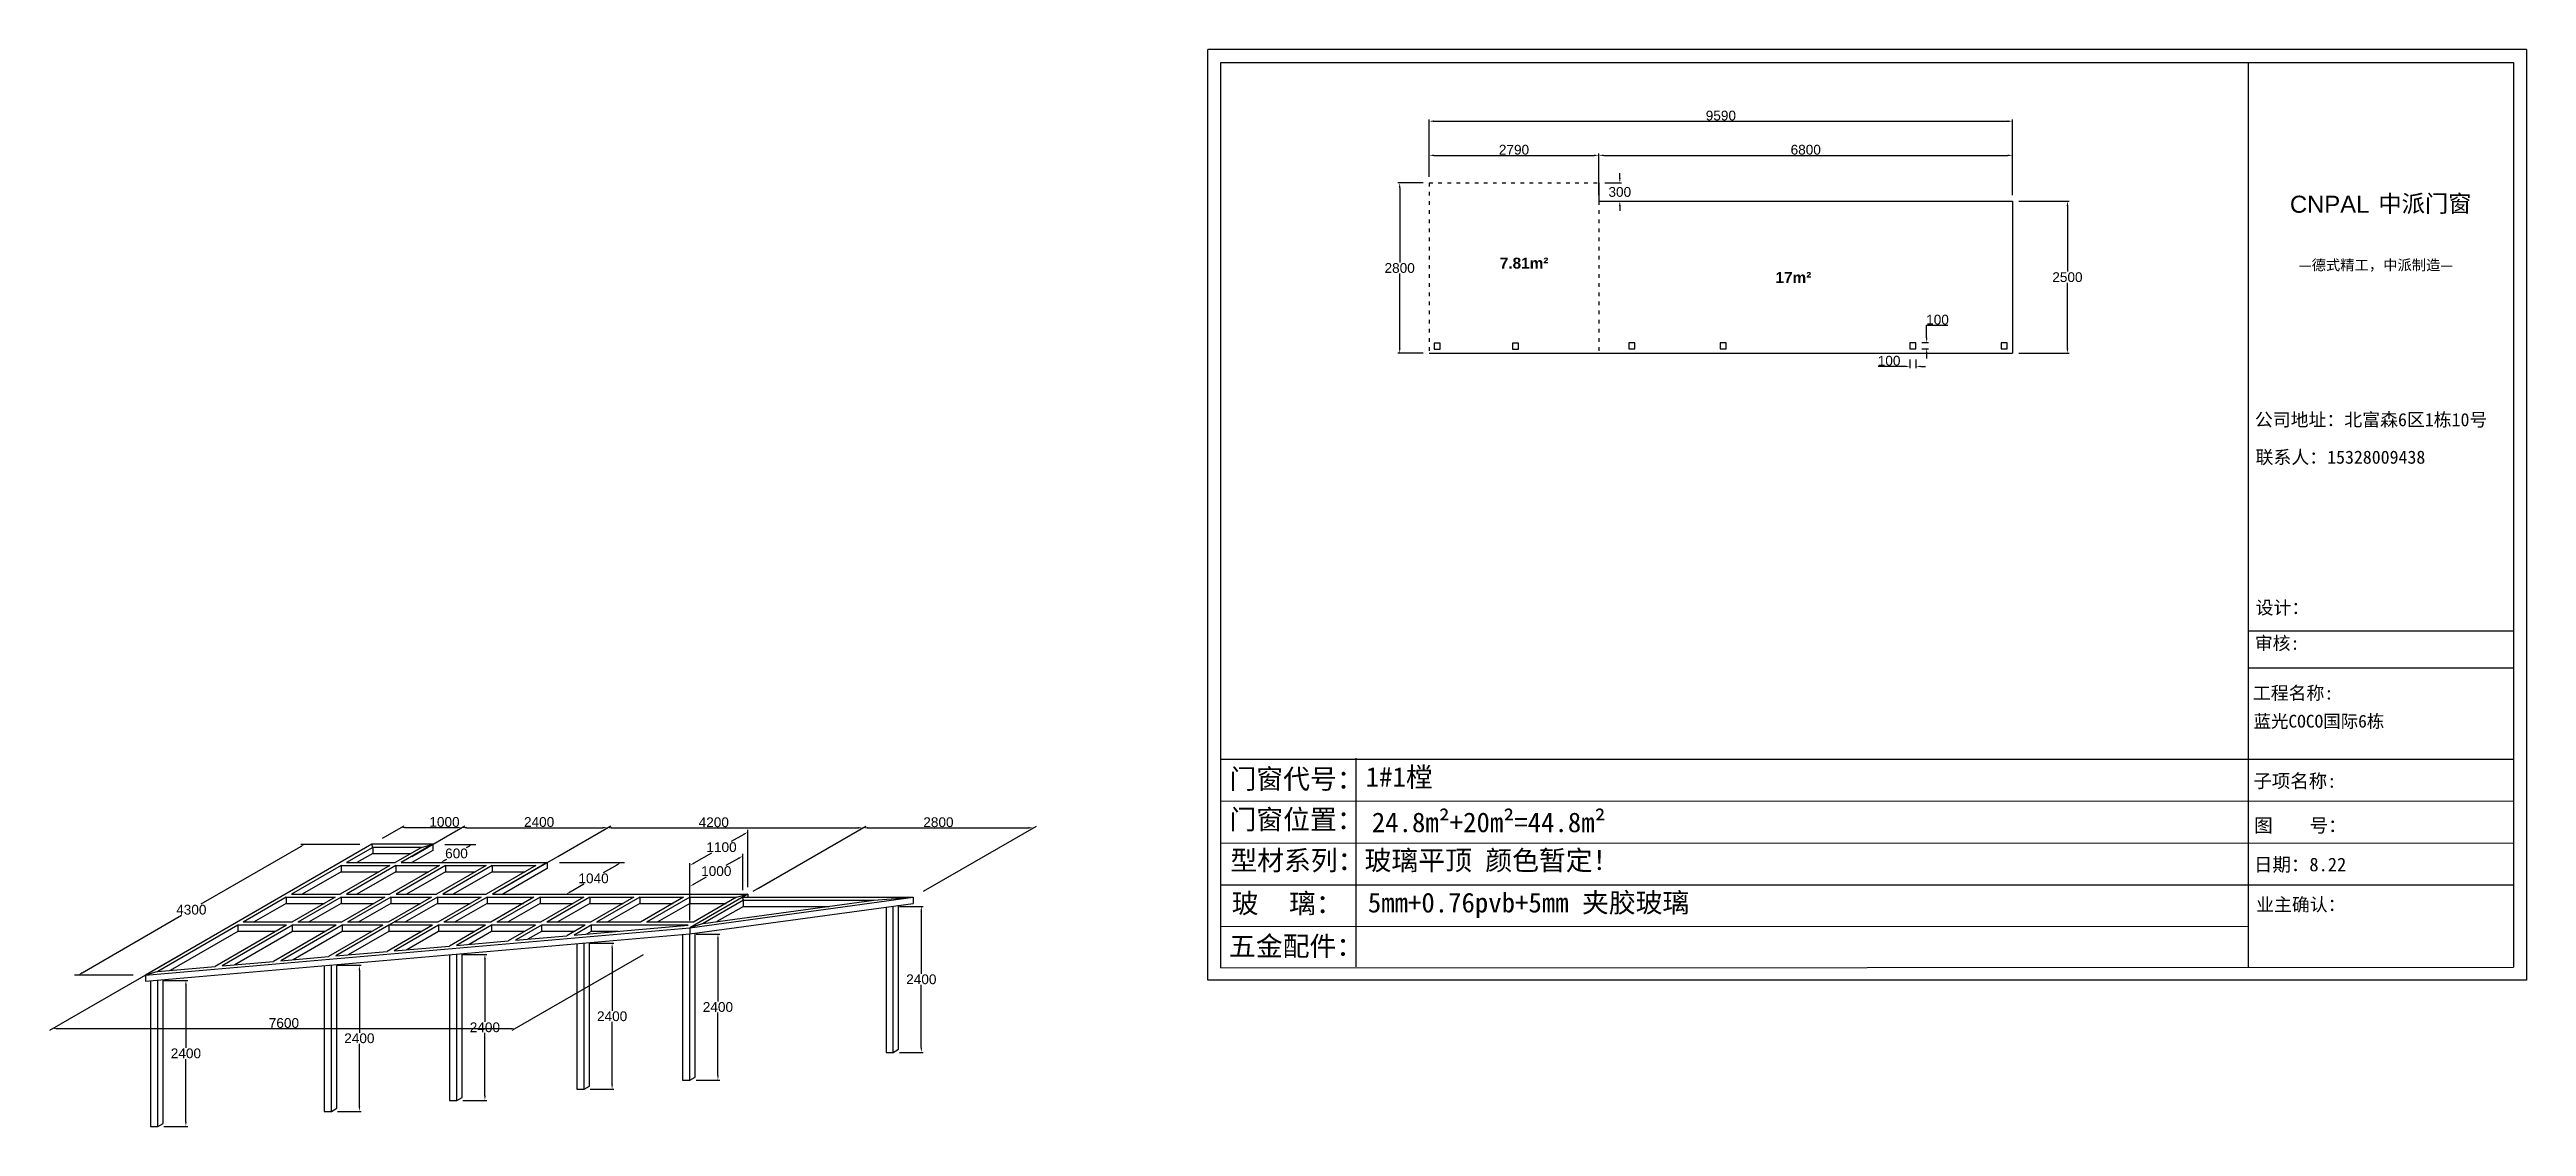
# Model space of a CAD drawing. Header units: inches. Extents: x -138455 to 599497, y -747149 to 13167.
# Drawn here: x 532911 to 573620, y -398519 to -380821 of the extents above; entities that cross this region are included whole.
import ezdxf

# ---------------------------------------------------------------- set-up
doc = ezdxf.new("R2010")
doc.units = ezdxf.units.IN
doc.header["$MEASUREMENT"] = 0
doc.header["$PDMODE"] = 35
doc.header["$PDSIZE"] = -3
doc.linetypes.add('ACAD_ISO03W100', pattern=[30, 12, -18])
doc.layers.add('0 @ 1', color=7, linetype='Continuous')
doc.styles.add('Annotative', font='arialbd.ttf')
doc.styles.add('MtXpl_', font='')
doc.styles.get("Standard").update_dxf_attribs({"font": 'arial.ttf'})
doc.styles.get('MtXpl_').set_extended_font_data('SimSun')
doc.dimstyles.get("Standard").update_dxf_attribs({"dimtxt": 80, "dimasz": 70, "dimexe": 40, "dimexo": 80, "dimgap": 0, "dimtad": 1, "dimtih": 1, "dimtoh": 1, "dimdec": 0, "dimzin": 0, "dimdsep": 46, "dimtxsty": 'Standard', "dimcen": 0.09, "dimadec": 0, "dimazin": 0, "dimtfac": 1, "dimtdec": 0, "dimtofl": 0, "dimtmove": 0, "dimatfit": 3, "dimfxl": 0, "dimtolj": 1, "dimtzin": 0, "dimarcsym": 0})

msp = doc.modelspace()

# ---------------------------------------------------------------- texts
msp.add_text('CNPAL', height=280.24).set_placement((569732.6, -383503.1))
at = {"style": 'MtXpl_'}
for s, height, p in [('中派门窗', 280.24, (571187.6, -383491.5)), ('—德式精工，中派制造—', 172.455, (569879.1, -384447.8)), ('公司地址：北富森6区1栋10号', 215.568, (569156.5, -387011.3)), ('联系人：15328009438', 215.568, (569168.3, -387627.5)), ('设计：', 215.57, (569168.6, -390100.4)), ('审核:', 215.57, (569154.8, -390684.9)), ('工程名称:', 215.57, (569123.3, -391503.1)), ('蓝光COCO国际6栋', 210.26, (569134.7, -391964.5)), ('子项名称:', 222.76, (569130.2, -392952.2)), ('图    号：', 222.76, (569146.2, -393682.8)), ('日期：8.22', 222.76, (569140.9, -394325.8)), ('业主确认：', 215.57, (569176.9, -394979.7))]:
    msp.add_text(s, height=height, dxfattribs=at).set_placement(p)
at = {"layer": '0 @ 1', "style": 'Annotative'}
for s, p in [('门窗代号：', (552303.7, -392969.4)), ('门窗位置：', (552303.7, -393635.6)), ('型材系列：', (552317.3, -394308.5)), ('玻    璃：', (552339.9, -395014.1)), ('五金配件：', (552295.7, -395717.1))]:
    msp.add_text(s, height=323.35, dxfattribs=at).set_placement(p)
at = {"layer": '0 @ 1', "attachment_point": 1, "style": 'Annotative'}
for s, width, insert, char_height in [('7.81m²', 1200.003, (556746.3, -384240.4), 180.69), ('17m²', 1200.003, (561277.3, -384476.5), 180.69), ('{\\fSimSun|b1|i0|c134|p2;1#1樘}', 4396.385, (554542.7, -392613.1), 323.353), ('{\\fSimSun|b1|i0|c134|p2;24.8m²+20m²=44.8m²}', 9006.576, (554643.4, -393359.5), 323.353), ('{\\fSimSun|b1|i0|c134|p2;玻璃平顶 颜色暂定！}', 9006.576, (554523.8, -393984), 323.353), ('{\\fSimSun|b1|i0|c134|p2;5mm+0.76pvb+5mm 夹胶玻璃}', 7839.588, (554577.9, -394678.9), 323.353)]:
    msp.add_mtext_dynamic_manual_height_columns(s, width=width, gutter_width=903.5, heights=[0], dxfattribs=dict(at, insert=insert, char_height=char_height))

# ---------------------------------------------------------------- blocks, each defined once
blk = doc.blocks.new('*D1342')
at = {"color": 0, "lineweight": -2, "transparency": 16777216}
for p, q in [((537034, -393923), (535400, -394866)), ((538009, -393883), (537043, -393883)), ((533448, -395993), (535082, -395049)), ((534285, -396033), (533319, -396033))]:
    blk.add_line(p, q, dxfattribs=at)
at = {"color": 0, "transparency": 16777216}
for points in [[(537027, -393911), (537040, -393934), (537103, -393883)], [(533442, -395981), (533455, -396004), (533379, -396033)]]:
    blk.add_solid(points, dxfattribs=at)
at = {"layer": 'Defpoints', "color": 0, "transparency": 16777216}
for p in [(538209, -393883), (533379, -396033), (534485, -396033)]:
    blk.add_point(p, dxfattribs=at)
at = {"color": 0, "transparency": 16777216, "insert": (535241, -394958), "char_height": 160, "attachment_point": 5}
blk.add_mtext('\\A1;4300', dxfattribs=at)
blk = doc.blocks.new('*D1343')
at = {"color": 0, "lineweight": -2, "transparency": 16777216}
for p, q in [((538383, -393783), (538738, -393577)), ((538766, -393607), (539606, -393607)), ((539383, -393783), (539738, -393577))]:
    blk.add_line(p, q, dxfattribs=at)
at = {"color": 0, "transparency": 16777216}
for points in [[(538766, -393594), (538766, -393621), (538686, -393607)], [(539606, -393594), (539606, -393621), (539686, -393607)]]:
    blk.add_solid(points, dxfattribs=at)
at = {"layer": 'Defpoints', "color": 0, "transparency": 16777216}
for p in [(539686, -393607), (538209, -393883), (539209, -393883)]:
    blk.add_point(p, dxfattribs=at)
at = {"color": 0, "transparency": 16777216, "insert": (539402, -393516), "char_height": 160, "attachment_point": 5}
blk.add_mtext('\\A1;1000', dxfattribs=at)
blk = doc.blocks.new('*D1344')
at = {"color": 0, "lineweight": -2, "transparency": 16777216}
for p, q in [((539409, -393883), (539918, -393883)), ((539789, -393923), (539757, -393941)), ((538890, -394183), (539399, -394183)), ((539408, -394143), (539440, -394124))]:
    blk.add_line(p, q, dxfattribs=at)
at = {"color": 0, "transparency": 16777216}
for points in [[(539782, -393911), (539796, -393934), (539858, -393883)], [(539401, -394131), (539415, -394154), (539339, -394183)]]:
    blk.add_solid(points, dxfattribs=at)
at = {"layer": 'Defpoints', "color": 0, "transparency": 16777216}
for p in [(539209, -393883), (538690, -394183), (539339, -394183)]:
    blk.add_point(p, dxfattribs=at)
at = {"color": 0, "transparency": 16777216, "insert": (539599, -394033), "char_height": 160, "attachment_point": 5}
blk.add_mtext('\\A1;600', dxfattribs=at)
blk = doc.blocks.new('*D1345')
at = {"color": 0, "lineweight": -2, "transparency": 16777216}
for p, q in [((541290, -394183), (542362, -394183)), ((542233, -394223), (542010, -394351)), ((540389, -394703), (541461, -394703)), ((541470, -394663), (541693, -394534))]:
    blk.add_line(p, q, dxfattribs=at)
at = {"color": 0, "transparency": 16777216}
for points in [[(542226, -394211), (542239, -394234), (542302, -394183)], [(541464, -394651), (541477, -394674), (541401, -394703)]]:
    blk.add_solid(points, dxfattribs=at)
at = {"layer": 'Defpoints', "color": 0, "transparency": 16777216}
for p in [(541090, -394183), (540189, -394703), (541401, -394703)]:
    blk.add_point(p, dxfattribs=at)
at = {"color": 0, "transparency": 16777216, "insert": (541852, -394443), "char_height": 160, "attachment_point": 5}
blk.add_mtext('\\A1;1040', dxfattribs=at)
blk = doc.blocks.new('*D1334')
at = {"color": 0, "lineweight": -2, "transparency": 16777216}
for p, q in [((538863, -394083), (539736, -393579)), ((539764, -393609), (542004, -393609)), ((541263, -394083), (542136, -393579))]:
    blk.add_line(p, q, dxfattribs=at)
at = {"color": 0, "transparency": 16777216}
for points in [[(539764, -393595), (539764, -393622), (539684, -393609)], [(542004, -393595), (542004, -393622), (542084, -393609)]]:
    blk.add_solid(points, dxfattribs=at)
at = {"layer": 'Defpoints', "color": 0, "transparency": 16777216}
for p in [(542084, -393609), (538690, -394183), (541090, -394183)]:
    blk.add_point(p, dxfattribs=at)
at = {"color": 0, "transparency": 16777216, "insert": (540957, -393517), "char_height": 160, "attachment_point": 5}
blk.add_mtext('\\A1;2400', dxfattribs=at)
blk = doc.blocks.new('*D1346')
at = {"color": 0, "lineweight": -2, "transparency": 16777216}
for p, q in [((544389, -394587), (544389, -393645)), ((543506, -394189), (543796, -394022)), ((544320, -393719), (544114, -393838)), ((543436, -395137), (543436, -394195))]:
    blk.add_line(p, q, dxfattribs=at)
at = {"color": 0, "transparency": 16777216}
for points in [[(544313, -393708), (544326, -393731), (544389, -393679)], [(543499, -394178), (543512, -394201), (543436, -394229)]]:
    blk.add_solid(points, dxfattribs=at)
at = {"layer": 'Defpoints', "color": 0, "transparency": 16777216}
for p in [(543436, -394229), (544389, -394703), (543436, -395253)]:
    blk.add_point(p, dxfattribs=at)
at = {"color": 0, "transparency": 16777216, "insert": (543955, -393930), "char_height": 160, "attachment_point": 5}
blk.add_mtext('\\A1;1100', dxfattribs=at)
blk = doc.blocks.new('*D1347')
at = {"color": 0, "lineweight": -2, "transparency": 16777216}
for p, q in [((544303, -394637), (544303, -394039)), ((543506, -394534), (543711, -394416)), ((544233, -394114), (544028, -394232)), ((543436, -395137), (543436, -394539))]:
    blk.add_line(p, q, dxfattribs=at)
at = {"color": 0, "transparency": 16777216}
for points in [[(544227, -394103), (544240, -394126), (544303, -394074)], [(543499, -394523), (543512, -394546), (543436, -394574)]]:
    blk.add_solid(points, dxfattribs=at)
at = {"layer": 'Defpoints', "color": 0, "transparency": 16777216}
for p in [(543436, -394574), (544303, -394753), (543436, -395253)]:
    blk.add_point(p, dxfattribs=at)
at = {"color": 0, "transparency": 16777216, "insert": (543869, -394324), "char_height": 160, "attachment_point": 5}
blk.add_mtext('\\A1;1000', dxfattribs=at)
blk = doc.blocks.new('*D1348')
at = {"color": 0, "lineweight": -2, "transparency": 16777216}
for p, q in [((540362, -394603), (542129, -393582)), ((542157, -393612), (546197, -393612)), ((544562, -394603), (546329, -393582))]:
    blk.add_line(p, q, dxfattribs=at)
at = {"color": 0, "transparency": 16777216}
for points in [[(542157, -393599), (542157, -393626), (542077, -393612)], [(546197, -393599), (546197, -393626), (546277, -393612)]]:
    blk.add_solid(points, dxfattribs=at)
at = {"layer": 'Defpoints', "color": 0, "transparency": 16777216}
for p in [(546277, -393612), (540189, -394703), (544389, -394703)]:
    blk.add_point(p, dxfattribs=at)
at = {"color": 0, "transparency": 16777216, "insert": (543828, -393521), "char_height": 160, "attachment_point": 5}
blk.add_mtext('\\A1;4200', dxfattribs=at)
blk = doc.blocks.new('*D1335')
at = {"color": 0, "lineweight": -2, "transparency": 16777216}
for p, q in [((535066, -395698), (532911, -396942)), ((542666, -395698), (540511, -396942)), ((533043, -396912), (540483, -396912))]:
    blk.add_line(p, q, dxfattribs=at)
at = {"color": 0, "transparency": 16777216}
for points in [[(533043, -396898), (533043, -396925), (532963, -396912)], [(540483, -396898), (540483, -396925), (540563, -396912)]]:
    blk.add_solid(points, dxfattribs=at)
at = {"layer": 'Defpoints', "color": 0, "transparency": 16777216}
for p in [(535239, -395598), (542839, -395598), (540563, -396912)]:
    blk.add_point(p, dxfattribs=at)
at = {"color": 0, "transparency": 16777216, "insert": (536763, -396820), "char_height": 160, "attachment_point": 5}
blk.add_mtext('\\A1;7600', dxfattribs=at)
blk = doc.blocks.new('*D1349')
at = {"color": 0, "lineweight": -2, "transparency": 16777216}
for p, q in [((544476, -394653), (546331, -393582)), ((546359, -393612), (548999, -393612)), ((547276, -394653), (549131, -393582))]:
    blk.add_line(p, q, dxfattribs=at)
at = {"color": 0, "transparency": 16777216}
for points in [[(546359, -393598), (546359, -393625), (546279, -393612)], [(548999, -393598), (548999, -393625), (549079, -393612)]]:
    blk.add_solid(points, dxfattribs=at)
at = {"layer": 'Defpoints', "color": 0, "transparency": 16777216}
for p in [(549079, -393612), (544303, -394753), (547103, -394753)]:
    blk.add_point(p, dxfattribs=at)
at = {"color": 0, "transparency": 16777216, "insert": (547520, -393520), "char_height": 160, "attachment_point": 5}
blk.add_mtext('\\A1;2800', dxfattribs=at)
blk = doc.blocks.new('*D1336')
at = {"color": 0, "lineweight": -2, "transparency": 16777216}
for p, q in [((534792, -396119), (535182, -396119)), ((535152, -396199), (535152, -397228)), ((535152, -398439), (535152, -397411)), ((534792, -398519), (535182, -398519))]:
    blk.add_line(p, q, dxfattribs=at)
at = {"color": 0, "transparency": 16777216}
for points in [[(535138, -396199), (535165, -396199), (535152, -396119)], [(535138, -398439), (535165, -398439), (535152, -398519)]]:
    blk.add_solid(points, dxfattribs=at)
at = {"layer": 'Defpoints', "color": 0, "transparency": 16777216}
for p in [(534692, -396119), (534692, -398519), (535152, -398519)]:
    blk.add_point(p, dxfattribs=at)
at = {"color": 0, "transparency": 16777216, "insert": (535152, -397319), "char_height": 160, "attachment_point": 5}
blk.add_mtext('\\A1;2400', dxfattribs=at)
blk = doc.blocks.new('*D1337')
at = {"color": 0, "lineweight": -2, "transparency": 16777216}
for p, q in [((546879, -394902), (547269, -394902)), ((547239, -394982), (547239, -396010)), ((547239, -397222), (547239, -396193)), ((546879, -397302), (547269, -397302))]:
    blk.add_line(p, q, dxfattribs=at)
at = {"color": 0, "transparency": 16777216}
for points in [[(547225, -394982), (547252, -394982), (547239, -394902)], [(547225, -397222), (547252, -397222), (547239, -397302)]]:
    blk.add_solid(points, dxfattribs=at)
at = {"layer": 'Defpoints', "color": 0, "transparency": 16777216}
for p in [(546779, -394902), (546779, -397302), (547239, -397302)]:
    blk.add_point(p, dxfattribs=at)
at = {"color": 0, "transparency": 16777216, "insert": (547239, -396102), "char_height": 160, "attachment_point": 5}
blk.add_mtext('\\A1;2400', dxfattribs=at)
blk = doc.blocks.new('*D1338')
at = {"color": 0, "lineweight": -2, "transparency": 16777216}
for p, q in [((537644, -395871), (538033, -395871)), ((538003, -395951), (538003, -396979)), ((538003, -398191), (538003, -397163)), ((537644, -398271), (538033, -398271))]:
    blk.add_line(p, q, dxfattribs=at)
at = {"color": 0, "transparency": 16777216}
for points in [[(537990, -395951), (538017, -395951), (538003, -395871)], [(537990, -398191), (538017, -398191), (538003, -398271)]]:
    blk.add_solid(points, dxfattribs=at)
at = {"layer": 'Defpoints', "color": 0, "transparency": 16777216}
for p in [(537544, -395871), (537544, -398271), (538003, -398271)]:
    blk.add_point(p, dxfattribs=at)
at = {"color": 0, "transparency": 16777216, "insert": (538003, -397071), "char_height": 160, "attachment_point": 5}
blk.add_mtext('\\A1;2400', dxfattribs=at)
blk = doc.blocks.new('*D1339')
at = {"color": 0, "lineweight": -2, "transparency": 16777216}
for p, q in [((539706, -395691), (540096, -395691)), ((540066, -395771), (540066, -396800)), ((540066, -398011), (540066, -396983)), ((539706, -398091), (540096, -398091))]:
    blk.add_line(p, q, dxfattribs=at)
at = {"color": 0, "transparency": 16777216}
for points in [[(540053, -395771), (540080, -395771), (540066, -395691)], [(540053, -398011), (540080, -398011), (540066, -398091)]]:
    blk.add_solid(points, dxfattribs=at)
at = {"layer": 'Defpoints', "color": 0, "transparency": 16777216}
for p in [(539606, -395691), (539606, -398091), (540066, -398091)]:
    blk.add_point(p, dxfattribs=at)
at = {"color": 0, "transparency": 16777216, "insert": (540066, -396891), "char_height": 160, "attachment_point": 5}
blk.add_mtext('\\A1;2400', dxfattribs=at)
blk = doc.blocks.new('*D1340')
at = {"color": 0, "lineweight": -2, "transparency": 16777216}
for p, q in [((543536, -395357), (543926, -395357)), ((543896, -395437), (543896, -396466)), ((543896, -397677), (543896, -396649)), ((543536, -397757), (543926, -397757))]:
    blk.add_line(p, q, dxfattribs=at)
at = {"color": 0, "transparency": 16777216}
for points in [[(543883, -395437), (543910, -395437), (543896, -395357)], [(543883, -397677), (543910, -397677), (543896, -397757)]]:
    blk.add_solid(points, dxfattribs=at)
at = {"layer": 'Defpoints', "color": 0, "transparency": 16777216}
for p in [(543436, -395357), (543436, -397757), (543896, -397757)]:
    blk.add_point(p, dxfattribs=at)
at = {"color": 0, "transparency": 16777216, "insert": (543896, -396557), "char_height": 160, "attachment_point": 5}
blk.add_mtext('\\A1;2400', dxfattribs=at)
blk = doc.blocks.new('*D1341')
at = {"color": 0, "lineweight": -2, "transparency": 16777216}
for p, q in [((541797, -395509), (542187, -395509)), ((542157, -395589), (542157, -396617)), ((542157, -397829), (542157, -396801)), ((541797, -397909), (542187, -397909))]:
    blk.add_line(p, q, dxfattribs=at)
at = {"color": 0, "transparency": 16777216}
for points in [[(542144, -395589), (542170, -395589), (542157, -395509)], [(542144, -397829), (542170, -397829), (542157, -397909)]]:
    blk.add_solid(points, dxfattribs=at)
at = {"layer": 'Defpoints', "color": 0, "transparency": 16777216}
for p in [(541697, -395509), (541697, -397909), (542157, -397909)]:
    blk.add_point(p, dxfattribs=at)
at = {"color": 0, "transparency": 16777216, "insert": (542157, -396709), "char_height": 160, "attachment_point": 5}
blk.add_mtext('\\A1;2400', dxfattribs=at)
blk = doc.blocks.new('*D1277')
at = {"color": 0, "lineweight": -2, "transparency": 16777216}
for p, q in [((558475, -383012), (558749, -383012)), ((558719, -382932), (558719, -382852)), ((558475, -383312), (558749, -383312)), ((558719, -383392), (558719, -383472))]:
    blk.add_line(p, q, dxfattribs=at)
at = {"color": 0, "transparency": 16777216}
for points in [[(558706, -382932), (558733, -382932), (558719, -383012)], [(558706, -383392), (558733, -383392), (558719, -383312)]]:
    blk.add_solid(points, dxfattribs=at)
at = {"layer": 'Defpoints', "color": 0, "transparency": 16777216}
for p in [(558375, -383012), (558719, -383012), (558375, -383312)]:
    blk.add_point(p, dxfattribs=at)
at = {"color": 0, "transparency": 16777216, "insert": (558719, -383162), "char_height": 160, "attachment_point": 5}
blk.add_mtext('\\A1;300', dxfattribs=at)
blk = doc.blocks.new('*D1278')
at = {"color": 0, "lineweight": -2, "transparency": 16777216}
for p, q in [((555585, -382912), (555585, -382530)), ((555665, -382560), (558295, -382560)), ((558375, -382912), (558375, -382530))]:
    blk.add_line(p, q, dxfattribs=at)
at = {"color": 0, "transparency": 16777216}
for points in [[(555665, -382546), (555665, -382573), (555585, -382560)], [(558295, -382546), (558295, -382573), (558375, -382560)]]:
    blk.add_solid(points, dxfattribs=at)
at = {"layer": 'Defpoints', "color": 0, "transparency": 16777216}
for p in [(558375, -382560), (555585, -383012), (558375, -383012)]:
    blk.add_point(p, dxfattribs=at)
at = {"color": 0, "transparency": 16777216, "insert": (556980, -382468), "char_height": 160, "attachment_point": 5}
blk.add_mtext('\\A1;2790', dxfattribs=at)
blk = doc.blocks.new('*D1279')
at = {"color": 0, "lineweight": -2, "transparency": 16777216}
for p, q in [((555485, -383012), (555071, -383012)), ((555101, -383092), (555101, -384320)), ((555101, -385732), (555101, -384503)), ((555485, -385812), (555071, -385812))]:
    blk.add_line(p, q, dxfattribs=at)
at = {"color": 0, "transparency": 16777216}
for points in [[(555088, -383092), (555115, -383092), (555101, -383012)], [(555088, -385732), (555115, -385732), (555101, -385812)]]:
    blk.add_solid(points, dxfattribs=at)
at = {"layer": 'Defpoints', "color": 0, "transparency": 16777216}
for p in [(555585, -383012), (555101, -385812), (555585, -385812)]:
    blk.add_point(p, dxfattribs=at)
at = {"color": 0, "transparency": 16777216, "insert": (555101, -384412), "char_height": 160, "attachment_point": 5}
blk.add_mtext('\\A1;2800', dxfattribs=at)
blk = doc.blocks.new('*D1280')
at = {"color": 0, "lineweight": -2, "transparency": 16777216}
for p, q in [((555585, -382912), (555585, -381968)), ((555665, -381998), (565095, -381998)), ((565175, -383212), (565175, -381968))]:
    blk.add_line(p, q, dxfattribs=at)
at = {"color": 0, "transparency": 16777216}
for points in [[(555665, -381985), (555665, -382012), (555585, -381998)], [(565095, -381985), (565095, -382012), (565175, -381998)]]:
    blk.add_solid(points, dxfattribs=at)
at = {"layer": 'Defpoints', "color": 0, "transparency": 16777216}
for p in [(565175, -381998), (555585, -383012), (565175, -383312)]:
    blk.add_point(p, dxfattribs=at)
at = {"color": 0, "transparency": 16777216, "insert": (560380, -381907), "char_height": 160, "attachment_point": 5}
blk.add_mtext('\\A1;9590', dxfattribs=at)
blk = doc.blocks.new('*D1281')
at = {"color": 0, "lineweight": -2, "transparency": 16777216}
for p, q in [((558375, -383212), (558375, -382530)), ((558455, -382560), (565095, -382560)), ((565175, -383212), (565175, -382530))]:
    blk.add_line(p, q, dxfattribs=at)
at = {"color": 0, "transparency": 16777216}
for points in [[(558455, -382546), (558455, -382573), (558375, -382560)], [(565095, -382546), (565095, -382573), (565175, -382560)]]:
    blk.add_solid(points, dxfattribs=at)
at = {"layer": 'Defpoints', "color": 0, "transparency": 16777216}
for p in [(565175, -382560), (558375, -383312), (565175, -383312)]:
    blk.add_point(p, dxfattribs=at)
at = {"color": 0, "transparency": 16777216, "insert": (561775, -382468), "char_height": 160, "attachment_point": 5}
blk.add_mtext('\\A1;6800', dxfattribs=at)
blk = doc.blocks.new('*D1282')
at = {"color": 0, "lineweight": -2, "transparency": 16777216}
for p, q in [((565275, -383312), (566106, -383312)), ((566076, -383392), (566076, -384470)), ((566076, -385732), (566076, -384653)), ((565275, -385812), (566106, -385812))]:
    blk.add_line(p, q, dxfattribs=at)
at = {"color": 0, "transparency": 16777216}
for points in [[(566063, -383392), (566090, -383392), (566076, -383312)], [(566063, -385732), (566090, -385732), (566076, -385812)]]:
    blk.add_solid(points, dxfattribs=at)
at = {"layer": 'Defpoints', "color": 0, "transparency": 16777216}
for p in [(565175, -383312), (566076, -383312), (565175, -385812)]:
    blk.add_point(p, dxfattribs=at)
at = {"color": 0, "transparency": 16777216, "insert": (566076, -384562), "char_height": 160, "attachment_point": 5}
blk.add_mtext('\\A1;2500', dxfattribs=at)
blk = doc.blocks.new('*D1283')
at = {"color": 0, "lineweight": -2, "transparency": 16777216}
for p, q in [((563762, -385558), (563762, -385353)), ((563762, -385353), (564110, -385353)), ((563684, -385638), (563792, -385638)), ((563684, -385738), (563792, -385738)), ((563762, -385818), (563762, -385898))]:
    blk.add_line(p, q, dxfattribs=at)
at = {"color": 0, "transparency": 16777216}
for points in [[(563749, -385558), (563776, -385558), (563762, -385638)], [(563749, -385818), (563776, -385818), (563762, -385738)]]:
    blk.add_solid(points, dxfattribs=at)
at = {"layer": 'Defpoints', "color": 0, "transparency": 16777216}
for p in [(563584, -385638), (563584, -385738), (563762, -385738)]:
    blk.add_point(p, dxfattribs=at)
at = {"color": 0, "transparency": 16777216, "insert": (563941, -385261), "char_height": 160, "attachment_point": 5}
blk.add_mtext('\\A1;100', dxfattribs=at)
blk = doc.blocks.new('*D1284')
at = {"color": 0, "lineweight": -2, "transparency": 16777216}
for p, q in [((563484, -385912), (563484, -386058)), ((563584, -385912), (563584, -386058)), ((563404, -386028), (562966, -386028)), ((563664, -386028), (563744, -386028))]:
    blk.add_line(p, q, dxfattribs=at)
at = {"color": 0, "transparency": 16777216}
for points in [[(563404, -386015), (563404, -386041), (563484, -386028)], [(563664, -386015), (563664, -386041), (563584, -386028)]]:
    blk.add_solid(points, dxfattribs=at)
at = {"layer": 'Defpoints', "color": 0, "transparency": 16777216}
for p in [(563484, -385812), (563584, -385812), (563584, -386028)]:
    blk.add_point(p, dxfattribs=at)
at = {"color": 0, "transparency": 16777216, "insert": (563145, -385936), "char_height": 160, "attachment_point": 5}
blk.add_mtext('\\A1;100', dxfattribs=at)

# ---------------------------------------------------------------- dimensions: what is measured, and where the dimension line sits
for base, p1, p2, picture, middle in [((565174.9, -381998.3), (555584.9, -383011.6), (565174.9, -383311.6), '*D1280', (560379.9, -381998.3)), ((563583.6, -386027.9), (563483.6, -385811.6), (563583.6, -385811.6), '*D1284', (563144.6, -386027.9))]:
    dim = msp.add_linear_dim(base=base, p1=p1, p2=p2, dimstyle='Standard', override={"dimtxt": 160, "dimasz": 80, "dimexe": 30, "dimexo": 100, "dimgap": 10})
    dim.commit()
    dim.dimension.update_dxf_attribs({"geometry": picture, "text_midpoint": middle, "dimtype": 160})
for base, p1, p2, picture, middle in [((558374.9, -382559.7), (555584.9, -383011.6), (558374.9, -383011.6), '*D1278', (556979.9, -382468)), ((565174.9, -382559.7), (558374.9, -383311.6), (565174.9, -383311.6), '*D1281', (561774.9, -382468))]:
    dim = msp.add_linear_dim(base=base, p1=p1, p2=p2, dimstyle='Standard', override={"dimtxt": 160, "dimasz": 80, "dimexe": 30, "dimexo": 100, "dimgap": 10})
    dim.commit()
    dim.dimension.update_dxf_attribs({"geometry": picture, "text_midpoint": middle})
for base, p1, p2, picture, middle in [((555101.3, -385811.6), (555584.9, -383011.6), (555584.9, -385811.6), '*D1279', (555101.3, -384411.6)), ((558719.3, -383011.6), (558374.9, -383311.6), (558374.9, -383011.6), '*D1277', (558719.3, -383161.6)), ((566076.2, -383311.6), (565174.9, -385811.6), (565174.9, -383311.6), '*D1282', (566076.2, -384561.6))]:
    dim = msp.add_linear_dim(base=base, p1=p1, p2=p2, angle=90, dimstyle='Standard', override={"dimtxt": 160, "dimasz": 80, "dimexe": 30, "dimexo": 100, "dimgap": 10})
    dim.commit()
    dim.dimension.update_dxf_attribs({"geometry": picture, "text_midpoint": middle})
for base, p1, p2, angle, picture, middle, dimtype in [((563762.3, -385738.1), (563583.6, -385638.1), (563583.6, -385738.1), 90, '*D1283', (563941.3, -385352.8), 160), ((539685.9, -393607.4), (538209.4, -393882.5), (539209.4, -393882.5), 0, '*D1343', (539401.9, -393607.4), 161), ((542083.6, -393608.7), (538689.8, -394182.5), (541089.8, -394182.5), 0, '*D1334', (540956.9, -393608.7), 161), ((546277.4, -393612.3), (540189.1, -394702.5), (544389.1, -394702.5), 0, '*D1348', (543828.5, -393612.3), 161), ((543436.5, -394229.3), (544389.1, -394702.5), (543436.5, -395252.5), 210, '*D1346', (543955.1, -393929.8), 161), ((549078.7, -393611.6), (544302.5, -394752.5), (547102.5, -394752.5), 0, '*D1349', (547519.9, -393611.6), 161), ((543436.5, -394574.1), (544302.5, -394752.5), (543436.5, -395252.5), 210, '*D1347', (543869.5, -394324.1), 161)]:
    dim = msp.add_linear_dim(base=base, p1=p1, p2=p2, angle=angle, dimstyle='Standard', override={"dimtxt": 160, "dimasz": 80, "dimexe": 30, "dimexo": 100, "dimgap": 10})
    dim.commit()
    dim.dimension.update_dxf_attribs({"geometry": picture, "text_midpoint": middle, "dimtype": dimtype})
for p1, p2, distance, picture, middle in [((538209.4, -393882.5), (534485.5, -396032.5), -553.3, '*D1342', (535240.9, -394957.5)), ((539209.4, -393882.5), (538689.8, -394182.5), 324.5, '*D1344', (539598.5, -394032.5)), ((541089.8, -394182.5), (540189.1, -394702.5), 606, '*D1345', (541851.5, -394442.5)), ((546778.9, -394901.6), (546778.9, -397301.6), 459.8, '*D1337', (547238.7, -396101.6)), ((535238.9, -395597.5), (542838.9, -395597.5), -1314.1, '*D1335', (536762.7, -396820)), ((539606.4, -395691.2), (539606.4, -398091.2), 459.8, '*D1339', (540066.3, -396891.2)), ((541697.3, -395509), (541697.3, -397909), 459.8, '*D1341', (542157.1, -396709)), ((543436.5, -395357.5), (543436.5, -397757.5), 459.8, '*D1340', (543896.3, -396557.5)), ((537543.6, -395871), (537543.6, -398271), 459.8, '*D1338', (538003.4, -397071)), ((534691.9, -396119.5), (534691.9, -398519.5), 459.8, '*D1336', (535151.8, -397319.5))]:
    dim = msp.add_aligned_dim(p1=p1, p2=p2, distance=distance, dimstyle='Standard', override={"dimtxt": 160, "dimasz": 80, "dimexe": 30, "dimexo": 100, "dimgap": 10})
    dim.commit()
    dim.dimension.update_dxf_attribs({"geometry": picture, "text_midpoint": middle})

# ---------------------------------------------------------------- linework, layer by layer
for p, q in [((573620.3, -380820.6), (551946.7, -380820.6)), ((551946.7, -396114.5), (551946.7, -380820.6)), ((552162.3, -381035.4), (573405.5, -381035.4)), ((552162.3, -395911.1), (552162.3, -381035.4)), ((569044.3, -381035.4), (569044.3, -395899.8)), ((573405.5, -381035.4), (573405.5, -395899.1)), ((573620.3, -380820.6), (573620.3, -396114.5)), ((558374.9, -383011.6), (558374.9, -383311.6)), ((558374.9, -383311.6), (565174.9, -383311.6)), ((565174.9, -383311.6), (565174.9, -385811.6)), ((555584.9, -385811.6), (559174.9, -385811.6)), ((559174.9, -385811.6), (565174.9, -385811.6)), ((569044.3, -390376.3), (573405.5, -390376.3)), ((569044.3, -390980.3), (573405.5, -390980.3)), ((552160.1, -392485.1), (573405.5, -392485.1)), ((554381.7, -392468.2), (554382.6, -395895.7)), ((552160.6, -393173.2), (573405.5, -393168.6)), ((538209.4, -393882.5), (534485.5, -396032.5)), ((538222.7, -393932.6), (537789.8, -394182.5)), ((538222.7, -394032.6), (537963, -394182.5)), ((539209.4, -393882.5), (538209.4, -393882.5)), ((538222.7, -393932.6), (538209.4, -393882.5)), ((539022.7, -393932.6), (538222.7, -393932.6)), ((538222.7, -393932.6), (538222.7, -394032.6)), ((538222.7, -394032.6), (538849.5, -394032.6)), ((539022.7, -393932.6), (538589.8, -394182.5)), ((539209.4, -393882.5), (538689.8, -394182.5)), ((539209.4, -393982.5), (538863, -394182.5)), ((539022.7, -393932.6), (539209.4, -393882.5)), ((539209.4, -393882.5), (539209.4, -393982.5)), ((552161, -393861.5), (573405.5, -393856.8)), ((537703.2, -394232.5), (536889.1, -394702.5)), ((537703.2, -394332.5), (537062.3, -394702.5)), ((538503.2, -394232.5), (537689.1, -394702.5)), ((537703.2, -394232.5), (538503.2, -394232.5)), ((537703.2, -394232.5), (537703.2, -394332.5)), ((537703.2, -394332.5), (538330, -394332.5)), ((538603.2, -394232.5), (537789.1, -394702.5)), ((537789.8, -394182.5), (538589.8, -394182.5)), ((538603.2, -394332.5), (537962.3, -394702.5)), ((539319.8, -394232.5), (538505.8, -394702.5)), ((538603.2, -394232.5), (539319.8, -394232.5)), ((538603.2, -394232.5), (538603.2, -394332.5)), ((538603.2, -394332.5), (539146.6, -394332.5)), ((539419.8, -394232.5), (538605.8, -394702.5)), ((538689.8, -394182.5), (541089.8, -394182.5)), ((539419.8, -394332.5), (538779, -394702.5)), ((540086.5, -394232.5), (539272.4, -394702.5)), ((540186.5, -394232.5), (539372.4, -394702.5)), ((539419.8, -394232.5), (540086.5, -394232.5)), ((539419.8, -394232.5), (539419.8, -394332.5)), ((539419.8, -394332.5), (539913.3, -394332.5)), ((540186.5, -394332.5), (539545.6, -394702.5)), ((540903.2, -394232.5), (540089.1, -394702.5)), ((540186.5, -394232.5), (540903.2, -394232.5)), ((540186.5, -394232.5), (540186.5, -394332.5)), ((540186.5, -394332.5), (540730, -394332.5)), ((541089.8, -394182.5), (540189.1, -394702.5)), ((541089.8, -394282.5), (540362.3, -394702.5)), ((541089.8, -394182.5), (541089.8, -394282.5)), ((536802.5, -394752.5), (536091.9, -395162.8)), ((536802.5, -394852.5), (536265.1, -395162.8)), ((536802.5, -394752.5), (537602.5, -394752.5)), ((536802.5, -394752.5), (536802.5, -394852.5)), ((536802.5, -394852.5), (537429.3, -394852.5)), ((536889.1, -394702.5), (537689.1, -394702.5)), ((537602.5, -394752.5), (536891.9, -395162.8)), ((537702.5, -394752.5), (536991.9, -395162.8)), ((537702.5, -394852.5), (537165.1, -395162.8)), ((537702.5, -394752.5), (538419.2, -394752.5)), ((537702.5, -394752.5), (537702.5, -394852.5)), ((537702.5, -394852.5), (538246, -394852.5)), ((538419.2, -394752.5), (537708.6, -395162.8)), ((537789.1, -394702.5), (538505.8, -394702.5)), ((538519.2, -394752.5), (537808.6, -395162.8)), ((538519.2, -394852.5), (537981.8, -395162.8)), ((539185.8, -394752.5), (538475.2, -395162.8)), ((539285.8, -394752.5), (538488.6, -395212.8)), ((538519.2, -394752.5), (539185.8, -394752.5)), ((538519.2, -394752.5), (538519.2, -394852.5)), ((538519.2, -394852.5), (539012.6, -394852.5)), ((538605.8, -394702.5), (539272.4, -394702.5)), ((539285.8, -394852.5), (538748.4, -395162.8)), ((539285.8, -394752.5), (540002.5, -394752.5)), ((539285.8, -394752.5), (539285.8, -394852.5)), ((539285.8, -394852.5), (539829.3, -394852.5)), ((540002.5, -394752.5), (539291.9, -395162.8)), ((539372.4, -394702.5), (540089.1, -394702.5)), ((540102.5, -394752.5), (539391.9, -395162.8)), ((540102.5, -394852.5), (539565.1, -395162.8)), ((540102.5, -394752.5), (540872.5, -394752.5)), ((540102.5, -394752.5), (540102.5, -394852.5)), ((540102.5, -394852.5), (540699.3, -394852.5)), ((540872.5, -394752.5), (540161.9, -395162.8)), ((540189.1, -394702.5), (544389.1, -394702.5)), ((540972.5, -394752.5), (540261.9, -395162.8)), ((540972.5, -394852.5), (540435.1, -395162.8)), ((540972.5, -394752.5), (541692.5, -394752.5)), ((540972.5, -394752.5), (540972.5, -394852.5)), ((540972.5, -394852.5), (541519.3, -394852.5)), ((541692.5, -394752.5), (540981.9, -395162.8)), ((541792.5, -394752.5), (541081.9, -395162.8)), ((541792.5, -394852.5), (541255.1, -395162.8)), ((541792.5, -394752.5), (542512.5, -394752.5)), ((541792.5, -394752.5), (541792.5, -394852.5)), ((541792.5, -394852.5), (542339.3, -394852.5)), ((542512.5, -394752.5), (541801.9, -395162.8)), ((542612.5, -394752.5), (541901.9, -395162.8)), ((542612.5, -394852.5), (542075.1, -395162.8)), ((542612.5, -394752.5), (543332.5, -394752.5)), ((542612.5, -394752.5), (542612.5, -394852.5)), ((542612.5, -394852.5), (543159.3, -394852.5)), ((543332.5, -394752.5), (542621.9, -395162.8)), ((543432.5, -394752.5), (542721.9, -395162.8)), ((543432.5, -394852.5), (542895.1, -395162.8)), ((543432.5, -394752.5), (544202.5, -394752.5)), ((543432.5, -394752.5), (543432.5, -394852.5)), ((543432.5, -394852.5), (544029.3, -394852.5)), ((544389.1, -394702.5), (543436.5, -395252.5)), ((543436.5, -395252.5), (547102.5, -394752.5)), ((543436.5, -395352.5), (547102.5, -394852.5)), ((544202.5, -394752.5), (543491.9, -395162.8)), ((543654, -395184.7), (546455.9, -394802.5)), ((544315.9, -394802.5), (543654, -395184.7)), ((544202.5, -394752.5), (544389.1, -394702.5)), ((544302.5, -394752.5), (547102.5, -394752.5)), ((544315.9, -394802.5), (544302.5, -394752.5)), ((544315.9, -394802.5), (546455.9, -394802.5)), ((544315.9, -394902.5), (544315.9, -394802.5)), ((544389.1, -394702.5), (544389.1, -394752.5)), ((546455.9, -394802.5), (547102.5, -394752.5)), ((547102.5, -394752.5), (547102.5, -394852.5)), ((552161.4, -394550.3), (573405.5, -394550.3)), ((534485.5, -396032.5), (543436.5, -395252.5)), ((536005.3, -395212.8), (534689.9, -395972.2)), ((536805.3, -395212.8), (535632.1, -395890.1)), ((536905.3, -395212.8), (535749.8, -395879.9)), ((536805.3, -395212.8), (536005.3, -395212.8)), ((536005.3, -395212.8), (536005.3, -395312.8)), ((536891.9, -395162.8), (536091.9, -395162.8)), ((537622, -395212.8), (536593.9, -395806.3)), ((537722, -395212.8), (536711.7, -395796.1)), ((537622, -395212.8), (536905.3, -395212.8)), ((536905.3, -395312.8), (536905.3, -395212.8)), ((537708.6, -395162.8), (536991.9, -395162.8)), ((538388.6, -395212.8), (537496.9, -395727.6)), ((538488.6, -395212.8), (537614.6, -395717.4)), ((538388.6, -395212.8), (537722, -395212.8)), ((537722, -395212.8), (537722, -395312.8)), ((538475.2, -395162.8), (537808.6, -395162.8)), ((539205.3, -395212.8), (538458.7, -395643.8)), ((539205.3, -395212.8), (538488.6, -395212.8)), ((538488.6, -395212.8), (538488.6, -395312.8)), ((539291.9, -395162.8), (538575.2, -395162.8)), ((539305.3, -395212.8), (538576.5, -395633.6)), ((540075.3, -395212.8), (539305.3, -395212.8)), ((539305.3, -395212.8), (539305.3, -395312.8)), ((540161.9, -395162.8), (539391.9, -395162.8)), ((540075.3, -395212.8), (539483.4, -395554.5)), ((540175.3, -395212.8), (539601.1, -395544.3)), ((540895.3, -395212.8), (540175.3, -395212.8)), ((540175.3, -395212.8), (540175.3, -395312.8)), ((540981.9, -395162.8), (540261.9, -395162.8)), ((540895.3, -395212.8), (540449.1, -395470.4)), ((540995.3, -395212.8), (540566.9, -395460.1)), ((541715.3, -395212.8), (540995.3, -395212.8)), ((540995.3, -395212.8), (540995.3, -395312.8)), ((541801.9, -395162.8), (541081.9, -395162.8)), ((541715.3, -395212.8), (541414.9, -395386.2)), ((541532.7, -395376), (543405.3, -395212.8)), ((541815.3, -395212.8), (541532.7, -395376)), ((543405.3, -395212.8), (541815.3, -395212.8)), ((541815.3, -395212.8), (541815.3, -395312.8)), ((542621.9, -395162.8), (541901.9, -395162.8)), ((543491.9, -395162.8), (542721.9, -395162.8)), ((543654, -395184.7), (543436.5, -395252.5)), ((543436.5, -395252.5), (543436.5, -395352.5)), ((544315.9, -394902.5), (543880.8, -395153.7)), ((544315.9, -394902.5), (545722.7, -394902.5)), ((546658.9, -394913), (546658.9, -397301.6)), ((546778.9, -397301.6), (546778.9, -394896.6)), ((546865.5, -397251.6), (546865.5, -394884.8)), ((552161.9, -395233.4), (569044.3, -395227.2)), ((534485.5, -396132.5), (543436.5, -395352.5)), ((536005.3, -395312.8), (534893.9, -395954.5)), ((536905.3, -395312.8), (535953.8, -395862.1)), ((536632.1, -395312.8), (536005.3, -395312.8)), ((537448.8, -395312.8), (536905.3, -395312.8)), ((537722, -395312.8), (536915.7, -395778.3)), ((537614.6, -395717.4), (538458.7, -395643.8)), ((538215.4, -395312.8), (537722, -395312.8)), ((538488.6, -395312.8), (537818.6, -395699.6)), ((539032.1, -395312.8), (538488.6, -395312.8)), ((538576.5, -395633.6), (539483.4, -395554.5)), ((539305.3, -395312.8), (538780.5, -395615.8)), ((539902.1, -395312.8), (539305.3, -395312.8)), ((539486.4, -395696.7), (539486.4, -398091.2)), ((539601.1, -395544.3), (540449.1, -395470.4)), ((539606.4, -398091.2), (539606.4, -395686.3)), ((539693, -398041.2), (539693, -395678.7)), ((540175.3, -395312.8), (539805.1, -395526.5)), ((540722.1, -395312.8), (540175.3, -395312.8)), ((540566.9, -395460.1), (541414.9, -395386.2)), ((540995.3, -395312.8), (540770.9, -395442.3)), ((541542.1, -395312.8), (540995.3, -395312.8)), ((541124.3, -395554), (541123.4, -395554.5)), ((541242.1, -395543.7), (541241.1, -395544.3)), ((541446.1, -395526), (541445.1, -395526.5)), ((541577.3, -395514.5), (541577.3, -397909)), ((541697.3, -397909), (541697.3, -395504.1)), ((541815.3, -395312.8), (541736.7, -395358.2)), ((541783.9, -397859), (541783.9, -395496.5)), ((542257.7, -395312.8), (541815.3, -395312.8)), ((543316.5, -395368.9), (543316.5, -397757.5)), ((543436.5, -397757.5), (543436.5, -395352.5)), ((543523.1, -397707.5), (543523.1, -395345)), ((534689.9, -395972.2), (534485.5, -396032.5)), ((534485.5, -396032.5), (534485.5, -396132.5)), ((534689.9, -395972.2), (535632.1, -395890.1)), ((535749.8, -395879.9), (536593.9, -395806.3)), ((536711.7, -395796.1), (537496.9, -395727.6)), ((537423.6, -395876.5), (537423.6, -398271)), ((537543.6, -398271), (537543.6, -395866)), ((537630.2, -398221), (537630.2, -395858.5)), ((552162.3, -395911.1), (573405.5, -395899.1)), ((534571.9, -396125), (534571.9, -398519.5)), ((534691.9, -398519.5), (534691.9, -396114.5)), ((534778.6, -398469.5), (534778.6, -396107)), ((573620.3, -396114.5), (551946.7, -396114.5)), ((546658.9, -397301.6), (546778.9, -397301.6)), ((546778.9, -397301.6), (546865.5, -397251.6)), ((543436.5, -397757.5), (543523.1, -397707.5)), ((539486.4, -398091.2), (539606.4, -398091.2)), ((539606.4, -398091.2), (539693, -398041.2)), ((539606.4, -398091.2), (539693, -398041.2)), ((541577.3, -397909), (541697.3, -397909)), ((541697.3, -397909), (541783.9, -397859)), ((543316.5, -397757.5), (543436.5, -397757.5)), ((534571.9, -398519.5), (534691.9, -398519.5)), ((534691.9, -398519.5), (534778.6, -398469.5)), ((537423.6, -398271), (537543.6, -398271)), ((537543.6, -398271), (537630.2, -398221))]:
    msp.add_line(p, q)
at = {"linetype": 'ACAD_ISO03W100', "ltscale": 5}
for p, q in [((555584.9, -383011.6), (558374.9, -383011.6)), ((555584.9, -383011.6), (555584.9, -385811.6)), ((558374.9, -383311.6), (558374.9, -385811.6))]:
    msp.add_line(p, q, dxfattribs=at)
for points in [[(555668.1, -385745.9), (555768.1, -385745.9), (555768.1, -385645.9), (555668.1, -385645.9)], [(556956.6, -385745.9), (557056.6, -385745.9), (557056.6, -385645.9), (556956.6, -385645.9)], [(558868.5, -385738.1), (558968.5, -385738.1), (558968.5, -385638.1), (558868.5, -385638.1)], [(560368.5, -385738.1), (560468.5, -385738.1), (560468.5, -385638.1), (560368.5, -385638.1)], [(563483.6, -385738.1), (563583.6, -385738.1), (563583.6, -385638.1), (563483.6, -385638.1)], [(564986, -385738.1), (565086, -385738.1), (565086, -385638.1), (564986, -385638.1)]]:
    msp.add_lwpolyline(points, close=True)

msp.set_redraw_order([(e.dxf.handle, doc.entitydb.next_handle()) for e in msp.query("TEXT MTEXT ATTDEF DIMENSION ARC_DIMENSION")])  # texts and dimensions are drawn at this point

doc.saveas('drawing.dxf')
